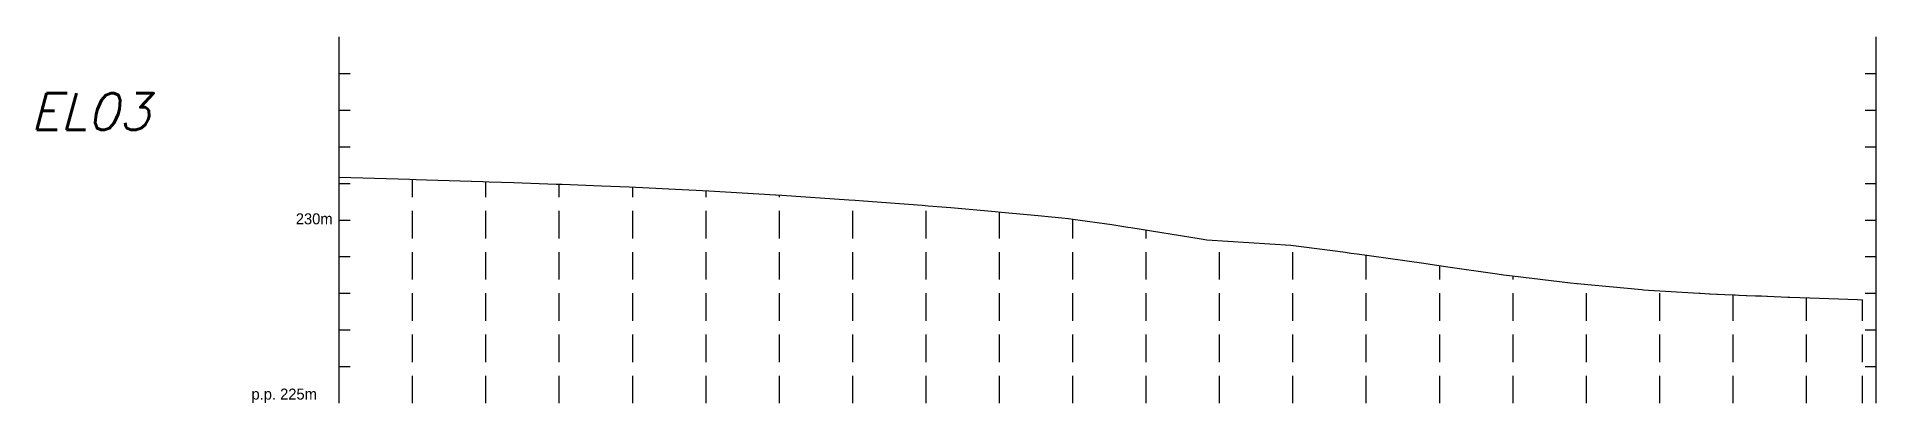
# Model space of a CAD drawing. Header units: metres. Extents: x 7399493 to 7407015, y 5696902 to 5712236.
# Drawn here: x 7403355 to 7403856, y 5708428 to 5708528 of the extents above; entities that cross this region are included whole.
import ezdxf

# ---------------------------------------------------------------- set-up
doc = ezdxf.new("R2010")
doc.units = ezdxf.units.M
doc.linetypes.add('DASHED', pattern=[0.75, 0.5, -0.25])
for name, color, linetype in [('pomoc', 140, 'Continuous'), ('PR_istniejacy_teren', 7, 'Continuous'), ('robocza', 3, 'Continuous')]:
    doc.layers.add(name, color=color, linetype=linetype)
doc.styles.add('Standard poch.', font='simplex.shx', dxfattribs={"oblique": 15})

msp = doc.modelspace()

# ---------------------------------------------------------------- texts
at = {"layer": 'pomoc', "style": 'Standard poch.', "oblique": 15}
msp.add_text('EL03', height=10, dxfattribs=at).set_placement((7403353.3, 5708502.1))
at = {"layer": 'pomoc', "color": 2, "linetype": 'Continuous', "lineweight": -3, "char_height": 3}
for s, insert, attachment_point in [('230m', (7403435.66, 5708477.83), 6), ('p.p. 225m', (7403422.46, 5708431.53), 2)]:
    msp.add_mtext(s, dxfattribs=dict(at, insert=insert, attachment_point=attachment_point))

# ---------------------------------------------------------------- linework, layer by layer
at = {"layer": 'pomoc', "color": 7, "linetype": 'Continuous', "lineweight": -3}
for p, q in [((7403437.46, 5708427.53), (7403437.46, 5708527.53)), ((7403856.46, 5708427.53), (7403856.46, 5708527.53)), ((7403437.46, 5708517.53), (7403440.46, 5708517.53)), ((7403853.46, 5708517.53), (7403856.46, 5708517.53)), ((7403437.46, 5708507.53), (7403440.46, 5708507.53)), ((7403853.46, 5708507.53), (7403856.46, 5708507.53)), ((7403437.46, 5708497.53), (7403440.46, 5708497.53)), ((7403853.46, 5708497.53), (7403856.46, 5708497.53)), ((7403437.46, 5708487.53), (7403440.46, 5708487.53)), ((7403853.46, 5708487.53), (7403856.46, 5708487.53)), ((7403437.46, 5708477.53), (7403440.46, 5708477.53)), ((7403853.46, 5708477.53), (7403856.46, 5708477.53)), ((7403437.46, 5708467.53), (7403440.46, 5708467.53)), ((7403853.46, 5708467.53), (7403856.46, 5708467.53)), ((7403437.46, 5708457.53), (7403440.46, 5708457.53)), ((7403853.46, 5708457.53), (7403856.46, 5708457.53)), ((7403437.46, 5708447.53), (7403440.46, 5708447.53)), ((7403853.46, 5708447.53), (7403856.46, 5708447.53)), ((7403437.46, 5708437.53), (7403440.46, 5708437.53)), ((7403853.46, 5708437.53), (7403856.46, 5708437.53))]:
    msp.add_line(p, q, dxfattribs=at)
at = {"layer": 'pomoc', "color": 7, "linetype": 'DASHED', "lineweight": -3, "ltscale": 15}
for p, q in [((7403856.46, 5708427.53), (7403856.46, 5708527.53)), ((7403437.46, 5708427.53), (7403437.46, 5708489.24)), ((7403457.46, 5708427.53), (7403457.46, 5708488.63)), ((7403477.46, 5708427.53), (7403477.46, 5708488.02)), ((7403497.46, 5708427.53), (7403497.46, 5708487.32)), ((7403517.46, 5708427.53), (7403517.46, 5708486.56)), ((7403537.46, 5708427.53), (7403537.46, 5708485.51)), ((7403557.46, 5708427.53), (7403557.46, 5708484.35)), ((7403577.46, 5708427.53), (7403577.46, 5708482.99)), ((7403597.46, 5708427.53), (7403597.46, 5708481.47)), ((7403617.46, 5708427.53), (7403617.46, 5708479.73)), ((7403637.46, 5708427.53), (7403637.46, 5708477.79))]:
    msp.add_line(p, q, dxfattribs=at)
at = {"layer": 'PR_istniejacy_teren', "color": 7, "linetype": 'Continuous', "lineweight": -3, "ltscale": 4}
for p, q in [((7403437.46, 5708489.24), (7403456.67, 5708488.65)), ((7403456.67, 5708488.65), (7403458.44, 5708488.6)), ((7403458.44, 5708488.6), (7403461.28, 5708488.52)), ((7403461.28, 5708488.52), (7403476.62, 5708488.04)), ((7403476.62, 5708488.04), (7403478.34, 5708487.99)), ((7403478.34, 5708487.99), (7403485.1, 5708487.76)), ((7403485.1, 5708487.76), (7403496.57, 5708487.35)), ((7403496.57, 5708487.35), (7403498.27, 5708487.29)), ((7403498.27, 5708487.29), (7403508.92, 5708486.9)), ((7403508.92, 5708486.9), (7403516.53, 5708486.6)), ((7403516.53, 5708486.6), (7403532.73, 5708485.77)), ((7403532.73, 5708485.77), (7403534.75, 5708485.66)), ((7403534.75, 5708485.66), (7403536.48, 5708485.56)), ((7403536.48, 5708485.56), (7403538.18, 5708485.47)), ((7403538.18, 5708485.47), (7403556.43, 5708484.42)), ((7403556.43, 5708484.42), (7403556.55, 5708484.41)), ((7403556.55, 5708484.41), (7403558.16, 5708484.3)), ((7403558.16, 5708484.3), (7403576.38, 5708483.07)), ((7403576.38, 5708483.07), (7403578.1, 5708482.94)), ((7403578.1, 5708482.94), (7403580.37, 5708482.78)), ((7403580.37, 5708482.78), (7403596.34, 5708481.57)), ((7403596.34, 5708481.57), (7403598.02, 5708481.42)), ((7403598.02, 5708481.42), (7403604.19, 5708480.9)), ((7403604.19, 5708480.9), (7403616.29, 5708479.84)), ((7403616.29, 5708479.84), (7403617.96, 5708479.68)), ((7403617.96, 5708479.68), (7403628.01, 5708478.72)), ((7403628.01, 5708478.72), (7403636.24, 5708477.91)), ((7403636.24, 5708477.91), (7403637.46, 5708477.79)), ((7403637.46, 5708477.79), (7403648.06, 5708476.3)), ((7403648.06, 5708476.3), (7403652.44, 5708475.62)), ((7403652.44, 5708475.62), (7403653.25, 5708475.49)), ((7403653.25, 5708475.49), (7403672.43, 5708472.4)), ((7403672.43, 5708472.4), (7403672.46, 5708472.39)), ((7403672.46, 5708472.39), (7403673.99, 5708472.13)), ((7403673.99, 5708472.13), (7403696.9, 5708470.66)), ((7403696.9, 5708470.66), (7403711.76, 5708468.72)), ((7403711.76, 5708468.72), (7403713.23, 5708468.52)), ((7403713.23, 5708468.52), (7403714.95, 5708468.28)), ((7403714.95, 5708468.28), (7403718.28, 5708467.82)), ((7403718.28, 5708467.82), (7403733.18, 5708465.71)), ((7403733.18, 5708465.71), (7403734.89, 5708465.46)), ((7403734.89, 5708465.46), (7403739.65, 5708464.78)), ((7403739.65, 5708464.78), (7403753.14, 5708462.81)), ((7403753.14, 5708462.81), (7403754.87, 5708462.6)), ((7403754.87, 5708462.6), (7403757.28, 5708462.31)), ((7403757.28, 5708462.31), (7403773.09, 5708460.35)), ((7403773.09, 5708460.35), (7403774.84, 5708460.19)), ((7403774.84, 5708460.19), (7403774.91, 5708460.19)), ((7403774.91, 5708460.19), (7403792.54, 5708458.55)), ((7403792.54, 5708458.55), (7403793.04, 5708458.5)), ((7403793.04, 5708458.5), (7403794.36, 5708458.42)), ((7403794.36, 5708458.42), (7403808.23, 5708457.55)), ((7403808.23, 5708457.55), (7403808.47, 5708457.53)), ((7403808.47, 5708457.53), (7403810.98, 5708457.4)), ((7403810.98, 5708457.4), (7403811.16, 5708457.39)), ((7403811.16, 5708457.39), (7403812.99, 5708457.3)), ((7403812.99, 5708457.3), (7403813.19, 5708457.29)), ((7403813.19, 5708457.29), (7403815.24, 5708457.18)), ((7403815.24, 5708457.18), (7403817.74, 5708457.09)), ((7403817.74, 5708457.09), (7403817.98, 5708457.08)), ((7403817.98, 5708457.08), (7403818.99, 5708457.04)), ((7403818.99, 5708457.04), (7403819.09, 5708457.03)), ((7403819.09, 5708457.03), (7403820.97, 5708456.96)), ((7403820.97, 5708456.96), (7403821.15, 5708456.95)), ((7403821.15, 5708456.95), (7403823.54, 5708456.86)), ((7403823.54, 5708456.86), (7403823.77, 5708456.85)), ((7403823.77, 5708456.85), (7403825.03, 5708456.8)), ((7403825.03, 5708456.8), (7403825.15, 5708456.8)), ((7403825.15, 5708456.8), (7403826.67, 5708456.74)), ((7403826.67, 5708456.74), (7403826.82, 5708456.74)), ((7403826.82, 5708456.74), (7403832.41, 5708456.52)), ((7403832.41, 5708456.52), (7403832.94, 5708456.5)), ((7403832.94, 5708456.5), (7403838.38, 5708456.3)), ((7403838.38, 5708456.3), (7403851.38, 5708455.8)), ((7403851.38, 5708455.8), (7403852.7, 5708455.75))]:
    msp.add_line(p, q, dxfattribs=at)
at = {"layer": 'robocza', "color": 7, "linetype": 'DASHED', "lineweight": -3, "ltscale": 15}
for p, q in [((7403657.46, 5708427.53), (7403657.46, 5708474.81)), ((7403677.46, 5708427.53), (7403677.46, 5708471.91)), ((7403697.46, 5708427.53), (7403697.46, 5708470.59)), ((7403717.46, 5708427.53), (7403717.46, 5708467.93)), ((7403737.46, 5708427.53), (7403737.46, 5708465.09)), ((7403757.46, 5708427.53), (7403757.46, 5708462.28)), ((7403777.46, 5708427.53), (7403777.46, 5708459.95)), ((7403797.46, 5708427.53), (7403797.46, 5708458.22)), ((7403817.46, 5708427.53), (7403817.46, 5708457.1)), ((7403837.46, 5708427.53), (7403837.46, 5708456.33)), ((7403852.7, 5708427.53), (7403852.7, 5708455.75))]:
    msp.add_line(p, q, dxfattribs=at)

msp.set_redraw_order([(e.dxf.handle, doc.entitydb.next_handle()) for e in msp.query("TEXT MTEXT ATTDEF DIMENSION ARC_DIMENSION")])  # texts and dimensions are drawn at this point

doc.saveas('drawing.dxf')
